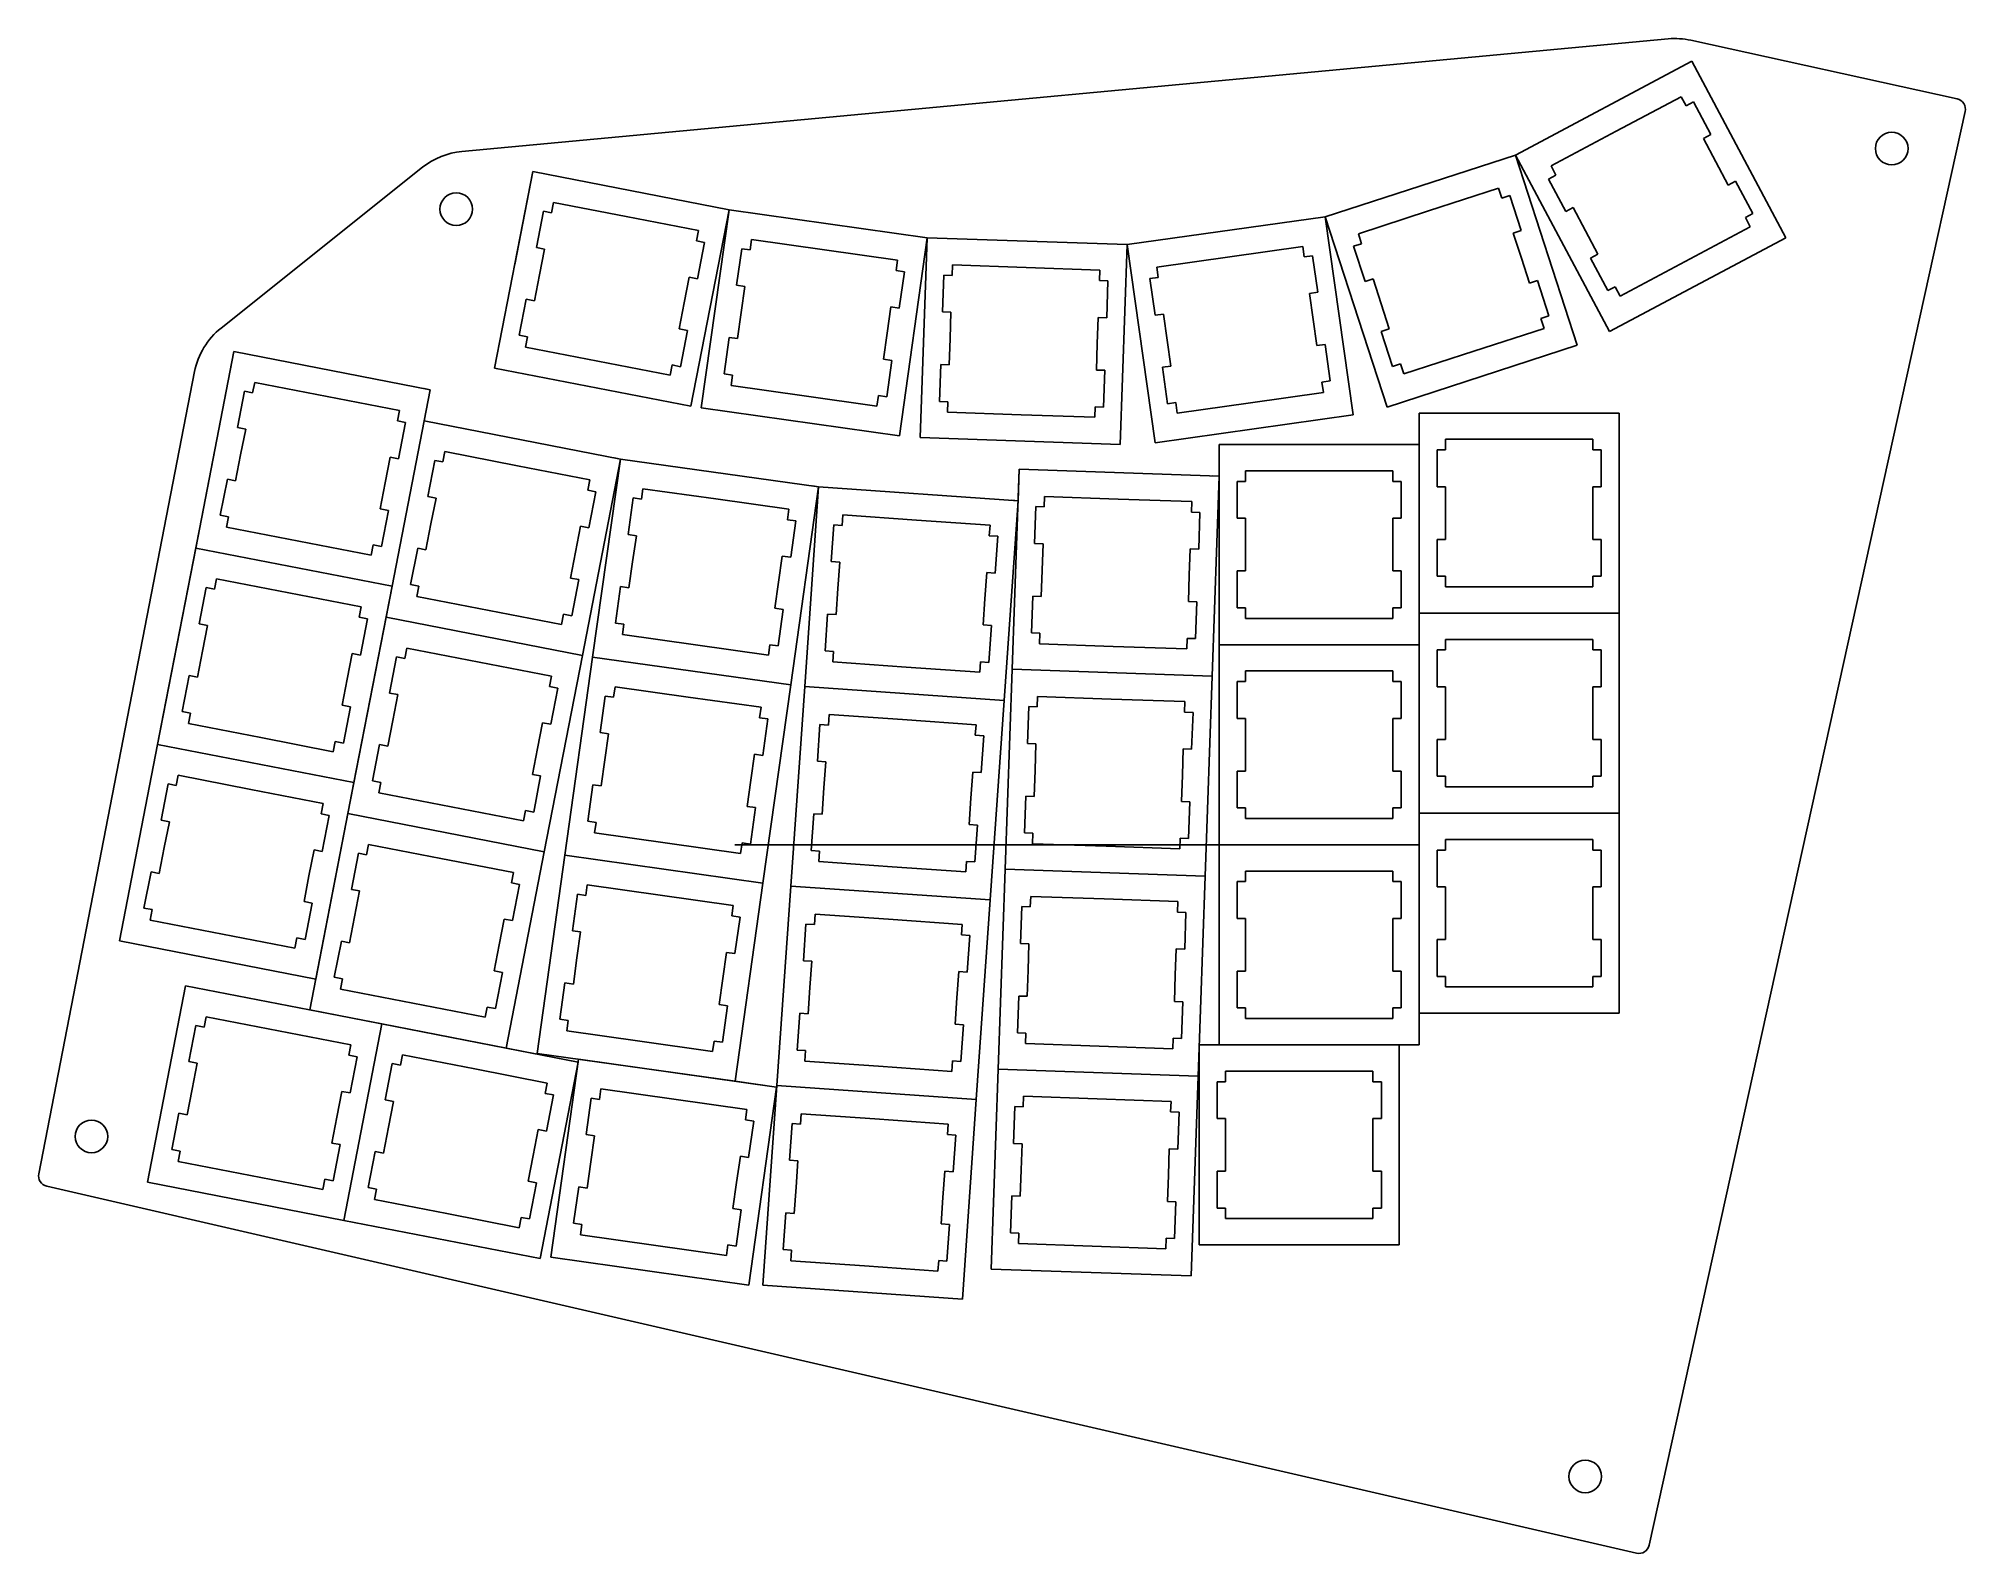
# Model space of a CAD drawing. Header units: millimetres. Extents: x -157 to 26, y -81 to 63.
import ezdxf

# ---------------------------------------------------------------- set-up
doc = ezdxf.new("R2010")
doc.units = ezdxf.units.MM
doc.layers.get('0').update_dxf_attribs({"linetype": 'CONTINUOUS'})

msp = doc.modelspace()

# ---------------------------------------------------------------- linework, layer by layer
for p, q in [((0.42, 60.92), (-16.35, 52)), ((9.34, 44.15), (0.42, 60.92)), ((-0.61, 57.54), (-6.79, 54.26)), ((-0.61, 57.54), (-0.14, 56.66)), ((-0.14, 56.66), (-0.61, 57.54)), ((0.57, 57.04), (-0.14, 56.66)), ((2.21, 53.95), (0.57, 57.04)), ((-12.97, 50.97), (-6.79, 54.26)), ((1.5, 53.57), (2.21, 53.95)), ((2.68, 51.36), (1.5, 53.57)), ((-16.35, 52), (-34.42, 46.13)), ((-10.48, 33.93), (-16.35, 52)), ((-16.35, 52), (-7.43, 35.23)), ((2.68, 51.36), (3.85, 49.15)), ((-109.69, 50.42), (-113.32, 31.77)), ((-109.69, 50.42), (-113.32, 31.77)), ((-109.69, 50.42), (-111.41, 41.59)), ((-91.04, 46.8), (-109.69, 50.42)), ((-91.04, 46.8), (-109.69, 50.42)), ((-13.21, 49.71), (-12.5, 50.09)), ((-11.57, 46.62), (-13.21, 49.71)), ((-12.5, 50.09), (-12.97, 50.97)), ((-12.97, 50.97), (-12.5, 50.09)), ((3.85, 49.15), (4.56, 49.53)), ((4.56, 49.53), (6.2, 46.44)), ((-17.96, 48.85), (-24.62, 46.69)), ((-17.96, 48.85), (-17.65, 47.9)), ((-17.65, 47.9), (-17.96, 48.85)), ((-16.89, 48.15), (-17.65, 47.9)), ((-15.81, 44.82), (-16.89, 48.15)), ((-109.36, 43.23), (-108.69, 46.66)), ((-109.36, 43.23), (-108.69, 46.66)), ((-108.69, 46.66), (-107.91, 46.51)), ((-108.69, 46.66), (-107.91, 46.51)), ((-107.72, 47.49), (-107.91, 46.51)), ((-107.72, 47.49), (-107.91, 46.51)), ((-107.91, 46.51), (-107.72, 47.49)), ((-107.91, 46.51), (-107.72, 47.49)), ((-107.72, 47.49), (-100.84, 46.15)), ((-107.72, 47.49), (-100.84, 46.15)), ((-93.97, 44.82), (-100.84, 46.15)), ((-93.97, 44.82), (-100.84, 46.15)), ((-94.67, 28.14), (-91.04, 46.8)), ((-94.67, 28.14), (-91.04, 46.8)), ((-91.04, 46.8), (-93.69, 27.98)), ((-91.04, 46.8), (-93.69, 27.98)), ((-72.23, 44.15), (-91.04, 46.8)), ((-72.23, 44.15), (-91.04, 46.8)), ((-34.42, 46.13), (-53.24, 43.49)), ((-31.78, 27.32), (-34.42, 46.13)), ((-34.42, 46.13), (-28.55, 28.06)), ((-31.27, 44.53), (-24.62, 46.69)), ((-10.86, 47), (-11.57, 46.62)), ((-9.69, 44.79), (-10.86, 47)), ((6.2, 46.44), (5.49, 46.06)), ((5.96, 45.18), (5.49, 46.06)), ((5.49, 46.06), (5.96, 45.18)), ((-93.97, 44.82), (-94.16, 43.84)), ((-93.97, 44.82), (-94.16, 43.84)), ((-94.16, 43.84), (-93.97, 44.82)), ((-94.16, 43.84), (-93.97, 44.82)), ((-88.91, 43.97), (-89.05, 42.98)), ((-88.91, 43.97), (-89.05, 42.98)), ((-89.05, 42.98), (-88.91, 43.97)), ((-89.05, 42.98), (-88.91, 43.97)), ((-88.91, 43.97), (-81.98, 43)), ((-88.91, 43.97), (-81.98, 43)), ((-74.87, 25.34), (-72.23, 44.15)), ((-74.87, 25.34), (-72.23, 44.15)), ((-72.23, 44.15), (-72.89, 25.16)), ((-53.24, 43.49), (-72.23, 44.15)), ((-30.96, 43.58), (-31.27, 44.53)), ((-31.27, 44.53), (-30.96, 43.58)), ((-16.57, 44.57), (-15.81, 44.82)), ((-15.79, 42.2), (-16.57, 44.57)), ((-9.69, 44.79), (-8.51, 42.58)), ((-7.43, 35.23), (9.34, 44.15)), ((5.96, 45.18), (-0.22, 41.9)), ((-108.57, 43.07), (-109.36, 43.23)), ((-108.57, 43.07), (-109.36, 43.23)), ((-109.05, 40.62), (-108.57, 43.07)), ((-109.05, 40.62), (-108.57, 43.07)), ((-93.38, 43.68), (-94.16, 43.84)), ((-93.38, 43.68), (-94.16, 43.84)), ((-94.05, 40.25), (-93.38, 43.68)), ((-94.05, 40.25), (-93.38, 43.68)), ((-90.33, 39.63), (-89.85, 43.09)), ((-90.33, 39.63), (-89.85, 43.09)), ((-89.85, 43.09), (-89.05, 42.98)), ((-89.85, 43.09), (-89.05, 42.98)), ((-75.05, 42.02), (-81.98, 43)), ((-75.05, 42.02), (-81.98, 43)), ((-53.9, 24.5), (-53.24, 43.49)), ((-53.24, 43.49), (-50.59, 24.67)), ((-50.41, 41.36), (-43.48, 42.33)), ((-36.55, 43.31), (-43.48, 42.33)), ((-36.55, 43.31), (-36.41, 42.32)), ((-36.41, 42.32), (-36.55, 43.31)), ((-35.62, 42.43), (-36.41, 42.32)), ((-35.13, 38.96), (-35.62, 42.43)), ((-31.72, 43.33), (-30.96, 43.58)), ((-30.64, 40), (-31.72, 43.33)), ((-15.79, 42.2), (-15.02, 39.82)), ((-8.51, 42.58), (-9.22, 42.21)), ((-9.22, 42.21), (-7.57, 39.12)), ((-109.05, 40.62), (-109.53, 38.16)), ((-109.05, 40.62), (-109.53, 38.16)), ((-95.31, 37.95), (-94.83, 40.4)), ((-95.31, 37.95), (-94.83, 40.4)), ((-94.83, 40.4), (-94.05, 40.25)), ((-94.83, 40.4), (-94.05, 40.25)), ((-75.05, 42.02), (-75.19, 41.03)), ((-75.05, 42.02), (-75.19, 41.03)), ((-75.19, 41.03), (-75.05, 42.02)), ((-75.19, 41.03), (-75.05, 42.02)), ((-74.4, 40.92), (-75.19, 41.03)), ((-74.4, 40.92), (-75.19, 41.03)), ((-74.88, 37.46), (-74.4, 40.92)), ((-74.88, 37.46), (-74.4, 40.92)), ((-70.77, 37.1), (-70.65, 40.59)), ((-70.65, 40.59), (-69.85, 40.57)), ((-69.82, 41.57), (-69.85, 40.57)), ((-69.85, 40.57), (-69.82, 41.57)), ((-69.82, 41.57), (-62.82, 41.32)), ((-55.82, 41.08), (-62.82, 41.32)), ((-55.86, 40.08), (-55.82, 41.08)), ((-55.82, 41.08), (-55.86, 40.08)), ((-51.07, 40.26), (-50.28, 40.37)), ((-50.28, 40.37), (-50.41, 41.36)), ((-50.41, 41.36), (-50.28, 40.37)), ((-6.4, 38.61), (-0.22, 41.9)), ((-89.54, 39.52), (-90.33, 39.63)), ((-89.54, 39.52), (-90.33, 39.63)), ((-89.89, 37.04), (-89.54, 39.52)), ((-89.89, 37.04), (-89.54, 39.52)), ((-55.06, 40.05), (-55.86, 40.08)), ((-55.18, 36.55), (-55.06, 40.05)), ((-50.58, 36.79), (-51.07, 40.26)), ((-35.92, 38.85), (-35.13, 38.96)), ((-35.58, 36.38), (-35.92, 38.85)), ((-29.88, 40.25), (-30.64, 40)), ((-29.11, 37.87), (-29.88, 40.25)), ((-15.02, 39.82), (-14.26, 40.07)), ((-14.26, 40.07), (-13.18, 36.74)), ((-7.57, 39.12), (-6.87, 39.49)), ((-6.4, 38.61), (-6.87, 39.49)), ((-6.87, 39.49), (-6.4, 38.61)), ((-110.31, 38.32), (-110.98, 34.88)), ((-110.31, 38.32), (-110.98, 34.88)), ((-109.53, 38.16), (-110.31, 38.32)), ((-109.53, 38.16), (-110.31, 38.32)), ((-95.31, 37.95), (-95.79, 35.49)), ((-95.31, 37.95), (-95.79, 35.49)), ((-89.89, 37.04), (-90.24, 34.56)), ((-89.89, 37.04), (-90.24, 34.56)), ((-76.02, 35.09), (-75.68, 37.57)), ((-76.02, 35.09), (-75.68, 37.57)), ((-75.68, 37.57), (-74.88, 37.46)), ((-75.68, 37.57), (-74.88, 37.46)), ((-69.97, 37.07), (-70.77, 37.1)), ((-70.06, 34.57), (-69.97, 37.07)), ((-49.79, 36.9), (-50.58, 36.79)), ((-49.44, 34.43), (-49.79, 36.9)), ((-29.11, 37.87), (-28.34, 35.49)), ((-13.18, 36.74), (-13.94, 36.49)), ((-110.98, 34.88), (-110.2, 34.73)), ((-110.98, 34.88), (-110.2, 34.73)), ((-95.79, 35.49), (-95, 35.34)), ((-95.79, 35.49), (-95, 35.34)), ((-95, 35.34), (-95.67, 31.9)), ((-95, 35.34), (-95.67, 31.9)), ((-76.02, 35.09), (-76.37, 32.62)), ((-76.02, 35.09), (-76.37, 32.62)), ((-56.07, 34.08), (-55.98, 36.58)), ((-55.98, 36.58), (-55.18, 36.55)), ((-35.58, 36.38), (-35.23, 33.9)), ((-28.34, 35.49), (-29.1, 35.25)), ((-29.1, 35.25), (-28.02, 31.92)), ((-13.63, 35.54), (-20.29, 33.38)), ((-13.63, 35.54), (-13.94, 36.49)), ((-13.94, 36.49), (-13.63, 35.54)), ((-138.09, 33.33), (-141.72, 14.68)), ((-138.09, 33.33), (-141.14, 17.62)), ((-119.44, 29.7), (-138.09, 33.33)), ((-110.2, 34.73), (-110.39, 33.75)), ((-110.2, 34.73), (-110.39, 33.75)), ((-110.39, 33.75), (-110.2, 34.73)), ((-110.39, 33.75), (-110.2, 34.73)), ((-110.39, 33.75), (-103.52, 32.41)), ((-110.39, 33.75), (-103.52, 32.41)), ((-91.03, 34.68), (-91.52, 31.21)), ((-91.03, 34.68), (-91.52, 31.21)), ((-90.24, 34.56), (-91.03, 34.68)), ((-90.24, 34.56), (-91.03, 34.68)), ((-70.06, 34.57), (-70.15, 32.07)), ((-56.07, 34.08), (-56.16, 31.58)), ((-49.44, 34.43), (-49.09, 31.95)), ((-35.23, 33.9), (-34.44, 34.01)), ((-34.44, 34.01), (-33.95, 30.55)), ((-28.55, 28.06), (-10.48, 33.93)), ((-26.95, 31.21), (-20.29, 33.38)), ((-113.32, 31.77), (-94.67, 28.14)), ((-113.32, 31.77), (-94.67, 28.14)), ((-96.64, 31.08), (-103.52, 32.41)), ((-96.64, 31.08), (-103.52, 32.41)), ((-96.64, 31.08), (-96.45, 32.06)), ((-96.45, 32.06), (-96.64, 31.08)), ((-96.64, 31.08), (-96.45, 32.06)), ((-96.45, 32.06), (-96.64, 31.08)), ((-95.67, 31.9), (-96.45, 32.06)), ((-95.67, 31.9), (-96.45, 32.06)), ((-91.52, 31.21), (-90.72, 31.1)), ((-91.52, 31.21), (-90.72, 31.1)), ((-76.37, 32.62), (-75.58, 32.5)), ((-76.37, 32.62), (-75.58, 32.5)), ((-75.58, 32.5), (-76.07, 29.04)), ((-75.58, 32.5), (-76.07, 29.04)), ((-70.95, 32.1), (-71.07, 28.6)), ((-70.15, 32.07), (-70.95, 32.1)), ((-56.16, 31.58), (-55.36, 31.56)), ((-55.36, 31.56), (-55.48, 28.06)), ((-49.09, 31.95), (-49.88, 31.84)), ((-49.88, 31.84), (-49.4, 28.38)), ((-28.02, 31.92), (-27.26, 32.16)), ((-26.95, 31.21), (-27.26, 32.16)), ((-27.26, 32.16), (-26.95, 31.21)), ((-137.76, 26.13), (-137.09, 29.57)), ((-137.09, 29.57), (-136.31, 29.42)), ((-136.31, 29.42), (-136.11, 30.4)), ((-136.11, 30.4), (-136.31, 29.42)), ((-136.11, 30.4), (-129.24, 29.06)), ((-119.44, 29.7), (-123.07, 11.05)), ((-119.44, 29.7), (-120.03, 29.82)), ((-120.01, 26.76), (-119.44, 29.7)), ((-90.72, 31.1), (-90.86, 30.11)), ((-90.72, 31.1), (-90.86, 30.11)), ((-90.86, 30.11), (-90.72, 31.1)), ((-90.86, 30.11), (-90.72, 31.1)), ((-90.86, 30.11), (-83.93, 29.13)), ((-90.86, 30.11), (-83.93, 29.13)), ((-34.6, 29.45), (-41.53, 28.47)), ((-33.95, 30.55), (-34.74, 30.44)), ((-34.6, 29.45), (-34.74, 30.44)), ((-34.74, 30.44), (-34.6, 29.45)), ((-122.37, 27.73), (-129.24, 29.06)), ((-122.37, 27.73), (-122.56, 26.75)), ((-122.56, 26.75), (-122.37, 27.73)), ((-93.69, 27.98), (-74.87, 25.34)), ((-93.69, 27.98), (-74.87, 25.34)), ((-77, 28.16), (-83.93, 29.13)), ((-77, 28.16), (-83.93, 29.13)), ((-77, 28.16), (-76.86, 29.15)), ((-76.86, 29.15), (-77, 28.16)), ((-77, 28.16), (-76.86, 29.15)), ((-76.86, 29.15), (-77, 28.16)), ((-76.07, 29.04), (-76.86, 29.15)), ((-76.07, 29.04), (-76.86, 29.15)), ((-71.07, 28.6), (-70.27, 28.57)), ((-70.27, 28.57), (-70.3, 27.57)), ((-70.3, 27.57), (-70.27, 28.57)), ((-70.3, 27.57), (-63.31, 27.33)), ((-56.28, 28.09), (-56.31, 27.09)), ((-56.31, 27.09), (-56.28, 28.09)), ((-55.48, 28.06), (-56.28, 28.09)), ((-49.4, 28.38), (-48.61, 28.49)), ((-48.47, 27.5), (-48.61, 28.49)), ((-48.61, 28.49), (-48.47, 27.5)), ((-48.47, 27.5), (-41.53, 28.47)), ((-25.5, 8.5), (-25.5, 27.5)), ((-25.5, 27.5), (-6.5, 27.5)), ((-25.5, 24.5), (-25.5, 27.5)), ((-6.5, 27.5), (-6.5, 8.5)), ((-136.97, 25.98), (-137.76, 26.13)), ((-137.45, 23.53), (-136.97, 25.98)), ((-120.01, 26.76), (-123.64, 8.11)), ((-121.78, 26.59), (-122.56, 26.75)), ((-122.44, 23.16), (-121.78, 26.59)), ((-101.36, 23.13), (-120.01, 26.76)), ((-56.31, 27.09), (-63.31, 27.33)), ((-50.59, 24.67), (-31.78, 27.32)), ((-118.23, 22.85), (-118.04, 23.83)), ((-118.04, 23.83), (-118.23, 22.85)), ((-118.04, 23.83), (-111.16, 22.49)), ((-72.89, 25.16), (-53.9, 24.5)), ((-25.5, 24.5), (-44.5, 24.5)), ((-44.5, 24.5), (-44.5, 5.5)), ((-25.5, 24.5), (-44.5, 24.5)), ((-44.5, 24.5), (-44.5, 5.5)), ((-25.5, 24.5), (-44.5, 24.5)), ((-44.5, 24.5), (-44.5, 5.5)), ((-44.5, 24.5), (-44.5, 21.5)), ((-25.5, 24.5), (-44.5, 24.5)), ((-44.5, 24.5), (-44.5, 5.5)), ((-25.5, 24.5), (-26.1, 24.5)), ((-25.5, 24.5), (-26.1, 24.5)), ((-25.5, 24.5), (-26.1, 24.5)), ((-25.5, 24.5), (-26.1, 24.5)), ((-25.5, 24.5), (-25.5, 5.5)), ((-25.5, 24.5), (-25.5, 5.5)), ((-25.5, 24.5), (-25.5, 5.5)), ((-25.5, 24.5), (-25.5, 5.5)), ((-23.8, 24), (-23, 24)), ((-23.8, 20.5), (-23.8, 24)), ((-23, 25), (-23, 24)), ((-23, 24), (-23, 25)), ((-23, 25), (-16, 25)), ((-9, 25), (-16, 25)), ((-9, 25), (-9, 24)), ((-9, 24), (-9, 25)), ((-8.2, 24), (-9, 24)), ((-8.2, 20.5), (-8.2, 24)), ((-137.45, 23.53), (-137.93, 21.07)), ((-123.71, 20.86), (-123.23, 23.31)), ((-123.23, 23.31), (-122.44, 23.16)), ((-119.68, 19.56), (-119.01, 23)), ((-119.01, 23), (-118.23, 22.85)), ((-104.29, 21.16), (-111.16, 22.49)), ((-101.36, 23.13), (-104.99, 4.48)), ((-101.36, 23.13), (-104.01, 4.32)), ((-101.36, 23.13), (-101.95, 23.25)), ((-82.55, 20.49), (-101.36, 23.13)), ((-63.49, 22.16), (-64.15, 3.17)), ((-63.49, 22.16), (-63.59, 19.16)), ((-44.5, 21.5), (-63.49, 22.16)), ((-42, 21), (-42, 22)), ((-42, 22), (-35, 22)), ((-42, 22), (-42, 21)), ((-42, 22), (-35, 22)), ((-42, 21), (-42, 22)), ((-42, 22), (-42, 21)), ((-42, 22), (-35, 22)), ((-42, 21), (-42, 22)), ((-42, 22), (-42, 21)), ((-42, 22), (-35, 22)), ((-42, 21), (-42, 22)), ((-42, 22), (-42, 21)), ((-28, 22), (-35, 22)), ((-28, 22), (-35, 22)), ((-28, 22), (-35, 22)), ((-28, 22), (-35, 22)), ((-28, 21), (-28, 22)), ((-28, 22), (-28, 21)), ((-28, 21), (-28, 22)), ((-28, 22), (-28, 21)), ((-28, 22), (-28, 21)), ((-28, 21), (-28, 22)), ((-28, 22), (-28, 21)), ((-28, 21), (-28, 22)), ((-138.71, 21.23), (-139.38, 17.79)), ((-137.93, 21.07), (-138.71, 21.23)), ((-123.71, 20.86), (-124.18, 18.4)), ((-104.29, 21.16), (-104.48, 20.18)), ((-104.48, 20.18), (-104.29, 21.16)), ((-103.7, 20.02), (-104.48, 20.18)), ((-99.37, 19.32), (-99.23, 20.31)), ((-99.23, 20.31), (-99.37, 19.32)), ((-99.23, 20.31), (-92.3, 19.34)), ((-82.55, 20.49), (-85.19, 1.68)), ((-82.55, 20.49), (-83.87, 1.54)), ((-82.55, 20.49), (-83.14, 20.57)), ((-63.59, 19.16), (-82.55, 20.49)), ((-44.5, 21.5), (-45.16, 2.51)), ((-44.5, 21.5), (-45.1, 21.52)), ((-42.8, 21), (-42, 21)), ((-42.8, 17.5), (-42.8, 21)), ((-42.8, 21), (-42, 21)), ((-42.8, 17.5), (-42.8, 21)), ((-42.8, 17.5), (-42.8, 21)), ((-42.8, 21), (-42, 21)), ((-42.8, 17.5), (-42.8, 21)), ((-42.8, 21), (-42, 21)), ((-27.2, 21), (-28, 21)), ((-27.2, 21), (-28, 21)), ((-27.2, 21), (-28, 21)), ((-27.2, 21), (-28, 21)), ((-27.2, 17.5), (-27.2, 21)), ((-27.2, 17.5), (-27.2, 21)), ((-27.2, 17.5), (-27.2, 21)), ((-27.2, 17.5), (-27.2, 21)), ((-23, 20.5), (-23.8, 20.5)), ((-23, 18), (-23, 20.5)), ((-9, 20.5), (-8.2, 20.5)), ((-9, 18), (-9, 20.5)), ((-124.18, 18.4), (-123.4, 18.25)), ((-118.89, 19.41), (-119.68, 19.56)), ((-119.37, 16.96), (-118.89, 19.41)), ((-104.37, 16.59), (-103.7, 20.02)), ((-100.65, 15.97), (-100.17, 19.43)), ((-100.17, 19.43), (-99.37, 19.32)), ((-85.37, 18.36), (-92.3, 19.34)), ((-85.37, 18.36), (-85.51, 17.37)), ((-85.51, 17.37), (-85.37, 18.36)), ((-63.59, 19.16), (-64.92, 0.21)), ((-63.59, 19.16), (-64.19, 19.21)), ((-62.03, 15.11), (-61.91, 18.61)), ((-61.91, 18.61), (-61.11, 18.58)), ((-61.11, 18.58), (-61.08, 19.58)), ((-61.08, 19.58), (-61.11, 18.58)), ((-61.08, 19.58), (-54.08, 19.33)), ((-47.09, 19.09), (-54.08, 19.33)), ((-47.09, 19.09), (-47.12, 18.09)), ((-47.12, 18.09), (-47.09, 19.09)), ((-141.14, 17.62), (-144.77, -1.03)), ((-139.38, 17.79), (-138.59, 17.64)), ((-138.79, 16.66), (-138.59, 17.64)), ((-138.59, 17.64), (-138.79, 16.66)), ((-138.79, 16.66), (-131.91, 15.32)), ((-123.4, 18.25), (-124.07, 14.81)), ((-119.37, 16.96), (-119.85, 14.5)), ((-105.63, 14.29), (-105.15, 16.74)), ((-105.15, 16.74), (-104.37, 16.59)), ((-84.72, 17.26), (-85.51, 17.37)), ((-85.2, 13.8), (-84.72, 17.26)), ((-81.34, 13.39), (-81.1, 16.88)), ((-81.1, 16.88), (-80.3, 16.82)), ((-80.3, 16.82), (-80.23, 17.82)), ((-80.23, 17.82), (-80.3, 16.82)), ((-80.23, 17.82), (-73.24, 17.33)), ((-66.26, 16.85), (-73.24, 17.33)), ((-66.26, 16.85), (-66.33, 15.85)), ((-66.33, 15.85), (-66.26, 16.85)), ((-46.32, 18.06), (-47.12, 18.09)), ((-46.44, 14.56), (-46.32, 18.06)), ((-42, 17.5), (-42.8, 17.5)), ((-42, 17.5), (-42.8, 17.5)), ((-42, 17.5), (-42.8, 17.5)), ((-42, 17.5), (-42.8, 17.5)), ((-42, 15), (-42, 17.5)), ((-42, 15), (-42, 17.5)), ((-42, 15), (-42, 17.5)), ((-42, 15), (-42, 17.5)), ((-28, 17.5), (-27.2, 17.5)), ((-28, 15), (-28, 17.5)), ((-28, 17.5), (-27.2, 17.5)), ((-28, 15), (-28, 17.5)), ((-28, 15), (-28, 17.5)), ((-28, 17.5), (-27.2, 17.5)), ((-28, 15), (-28, 17.5)), ((-28, 17.5), (-27.2, 17.5)), ((-23, 18), (-23, 15.5)), ((-9, 18), (-9, 15.5)), ((-141.72, 14.68), (-145.34, -3.97)), ((-123.07, 11.05), (-141.72, 14.68)), ((-123.07, 11.05), (-141.72, 14.68)), ((-125.04, 13.99), (-131.91, 15.32)), ((-124.85, 14.97), (-125.04, 13.99)), ((-125.04, 13.99), (-124.85, 14.97)), ((-124.07, 14.81), (-124.85, 14.97)), ((-120.63, 14.66), (-121.3, 11.22)), ((-119.85, 14.5), (-120.63, 14.66)), ((-99.86, 15.85), (-100.65, 15.97)), ((-100.21, 13.38), (-99.86, 15.85)), ((-65.53, 15.79), (-66.33, 15.85)), ((-65.78, 12.3), (-65.53, 15.79)), ((-61.23, 15.08), (-62.03, 15.11)), ((-61.32, 12.58), (-61.23, 15.08)), ((-42, 15), (-42, 12.5)), ((-42, 15), (-42, 12.5)), ((-42, 15), (-42, 12.5)), ((-42, 15), (-42, 12.5)), ((-28, 15), (-28, 12.5)), ((-28, 15), (-28, 12.5)), ((-28, 15), (-28, 12.5)), ((-28, 15), (-28, 12.5)), ((-25.5, 15), (-25.5, -4)), ((-23, 15.5), (-23.8, 15.5)), ((-23.8, 15.5), (-23.8, 12)), ((-9, 15.5), (-8.2, 15.5)), ((-8.2, 15.5), (-8.2, 12)), ((-105.63, 14.29), (-106.11, 11.83)), ((-100.21, 13.38), (-100.56, 10.9)), ((-86.34, 11.43), (-86, 13.91)), ((-86, 13.91), (-85.2, 13.8)), ((-80.54, 13.33), (-81.34, 13.39)), ((-80.72, 10.84), (-80.54, 13.33)), ((-47.33, 12.09), (-47.24, 14.59)), ((-47.24, 14.59), (-46.44, 14.56)), ((-139.93, 10.77), (-139.74, 11.75)), ((-139.74, 11.75), (-139.93, 10.77)), ((-139.74, 11.75), (-132.87, 10.41)), ((-123.07, 11.05), (-126.69, -7.6)), ((-121.3, 11.22), (-120.52, 11.07)), ((-120.71, 10.09), (-120.52, 11.07)), ((-120.52, 11.07), (-120.71, 10.09)), ((-106.11, 11.83), (-105.32, 11.68)), ((-105.32, 11.68), (-105.99, 8.24)), ((-101.35, 11.01), (-101.84, 7.55)), ((-100.56, 10.9), (-101.35, 11.01)), ((-86.34, 11.43), (-86.69, 8.96)), ((-66.75, 9.86), (-66.58, 12.36)), ((-66.58, 12.36), (-65.78, 12.3)), ((-61.32, 12.58), (-61.41, 10.08)), ((-47.33, 12.09), (-47.42, 9.59)), ((-42.8, 12.5), (-42.8, 9)), ((-42, 12.5), (-42.8, 12.5)), ((-42.8, 12.5), (-42.8, 9)), ((-42, 12.5), (-42.8, 12.5)), ((-42.8, 12.5), (-42.8, 9)), ((-42, 12.5), (-42.8, 12.5)), ((-42.8, 12.5), (-42.8, 9)), ((-42, 12.5), (-42.8, 12.5)), ((-28, 12.5), (-27.2, 12.5)), ((-28, 12.5), (-27.2, 12.5)), ((-28, 12.5), (-27.2, 12.5)), ((-28, 12.5), (-27.2, 12.5)), ((-27.2, 12.5), (-27.2, 9)), ((-27.2, 12.5), (-27.2, 9)), ((-27.2, 12.5), (-27.2, 9)), ((-27.2, 12.5), (-27.2, 9)), ((-23.8, 12), (-23, 12)), ((-23, 11), (-23, 12)), ((-23, 12), (-23, 11)), ((-23, 11), (-16, 11)), ((-9, 11), (-16, 11)), ((-8.2, 12), (-9, 12)), ((-9, 11), (-9, 12)), ((-9, 12), (-9, 11)), ((-141.38, 7.48), (-140.72, 10.92)), ((-140.72, 10.92), (-139.93, 10.77)), ((-126, 9.08), (-132.87, 10.41)), ((-120.71, 10.09), (-113.84, 8.75)), ((-80.72, 10.84), (-80.89, 8.35)), ((-66.75, 9.86), (-66.92, 7.37)), ((-62.21, 10.11), (-62.33, 6.61)), ((-61.41, 10.08), (-62.21, 10.11)), ((-47.42, 9.59), (-46.62, 9.57)), ((-46.62, 9.57), (-46.74, 6.07)), ((-140.6, 7.33), (-141.38, 7.48)), ((-141.08, 4.88), (-140.6, 7.33)), ((-123.64, 8.11), (-127.26, -10.54)), ((-126.19, 8.1), (-126, 9.08)), ((-126, 9.08), (-126.19, 8.1)), ((-125.4, 7.94), (-126.19, 8.1)), ((-126.07, 4.51), (-125.4, 7.94)), ((-104.99, 4.48), (-123.64, 8.11)), ((-104.99, 4.48), (-123.64, 8.11)), ((-106.96, 7.41), (-113.84, 8.75)), ((-106.77, 8.4), (-106.96, 7.41)), ((-106.96, 7.41), (-106.77, 8.4)), ((-105.99, 8.24), (-106.77, 8.4)), ((-101.84, 7.55), (-101.04, 7.44)), ((-101.18, 6.45), (-101.04, 7.44)), ((-101.04, 7.44), (-101.18, 6.45)), ((-86.69, 8.96), (-85.9, 8.84)), ((-85.9, 8.84), (-86.39, 5.38)), ((-81.69, 8.4), (-81.93, 4.91)), ((-80.89, 8.35), (-81.69, 8.4)), ((-66.92, 7.37), (-66.13, 7.31)), ((-42.8, 9), (-42, 9)), ((-42.8, 9), (-42, 9)), ((-42.8, 9), (-42, 9)), ((-42.8, 9), (-42, 9)), ((-42, 9), (-42, 8)), ((-42, 8), (-42, 9)), ((-42, 9), (-42, 8)), ((-42, 8), (-42, 9)), ((-42, 8), (-42, 9)), ((-42, 9), (-42, 8)), ((-42, 8), (-42, 9)), ((-42, 9), (-42, 8)), ((-42, 8), (-35, 8)), ((-42, 8), (-35, 8)), ((-42, 8), (-35, 8)), ((-42, 8), (-35, 8)), ((-28, 8), (-35, 8)), ((-28, 8), (-35, 8)), ((-28, 8), (-35, 8)), ((-28, 8), (-35, 8)), ((-28, 9), (-28, 8)), ((-27.2, 9), (-28, 9)), ((-28, 8), (-28, 9)), ((-28, 9), (-28, 8)), ((-28, 8), (-28, 9)), ((-27.2, 9), (-28, 9)), ((-28, 9), (-28, 8)), ((-28, 8), (-28, 9)), ((-27.2, 9), (-28, 9)), ((-28, 9), (-28, 8)), ((-28, 8), (-28, 9)), ((-27.2, 9), (-28, 9)), ((-6.5, 8.5), (-25.5, 8.5)), ((-25.5, 8.5), (-6.5, 8.5)), ((-25.5, -10.5), (-25.5, 8.5)), ((-6.5, 8.5), (-6.5, -10.5)), ((-101.18, 6.45), (-94.25, 5.47)), ((-66.13, 7.31), (-66.37, 3.82)), ((-62.33, 6.61), (-61.53, 6.59)), ((-61.57, 5.59), (-61.53, 6.59)), ((-61.53, 6.59), (-61.57, 5.59)), ((-61.57, 5.59), (-54.57, 5.34)), ((-47.54, 6.1), (-47.57, 5.1)), ((-47.57, 5.1), (-47.54, 6.1)), ((-46.74, 6.07), (-47.54, 6.1)), ((-25.5, 5.5), (-44.5, 5.5)), ((-25.5, 5.5), (-44.5, 5.5)), ((-44.5, 5.5), (-44.5, -13.5)), ((-25.5, 5.5), (-44.5, 5.5)), ((-25.5, 5.5), (-44.5, 5.5)), ((-44.5, 5.5), (-44.5, -13.5)), ((-44.5, 5.5), (-44.5, -13.5)), ((-25.5, 5.5), (-44.5, 5.5)), ((-25.5, 5.5), (-44.5, 5.5)), ((-44.5, 5.5), (-44.5, -13.5)), ((-25.5, 5.5), (-44.5, 5.5)), ((-25.5, 5.5), (-44.5, 5.5)), ((-25.5, 5.5), (-25.5, -13.5)), ((-25.5, 5.5), (-25.5, -13.5)), ((-25.5, 5.5), (-25.5, -13.5)), ((-25.5, 5.5), (-25.5, -13.5)), ((-23, 6), (-23, 5)), ((-23, 6), (-16, 6)), ((-23, 5), (-23, 6)), ((-9, 6), (-16, 6)), ((-9, 5), (-9, 6)), ((-9, 6), (-9, 5)), ((-141.08, 4.88), (-141.55, 2.42)), ((-127.33, 2.21), (-126.86, 4.66)), ((-126.86, 4.66), (-126.07, 4.51)), ((-123.31, 0.91), (-122.64, 4.35)), ((-122.64, 4.35), (-121.85, 4.2)), ((-121.85, 4.2), (-121.66, 5.18)), ((-121.66, 5.18), (-121.85, 4.2)), ((-121.66, 5.18), (-114.79, 3.84)), ((-107.92, 2.51), (-114.79, 3.84)), ((-104.99, 4.48), (-108.61, -14.17)), ((-104.01, 4.32), (-106.65, -14.5)), ((-85.19, 1.68), (-104.01, 4.32)), ((-85.19, 1.68), (-104.01, 4.32)), ((-87.32, 4.5), (-94.25, 5.47)), ((-87.18, 5.49), (-87.32, 4.5)), ((-87.32, 4.5), (-87.18, 5.49)), ((-86.39, 5.38), (-87.18, 5.49)), ((-81.93, 4.91), (-81.13, 4.85)), ((-81.2, 3.86), (-81.13, 4.85)), ((-81.13, 4.85), (-81.2, 3.86)), ((-81.2, 3.86), (-74.22, 3.37)), ((-67.17, 3.88), (-67.24, 2.88)), ((-67.24, 2.88), (-67.17, 3.88)), ((-66.37, 3.82), (-67.17, 3.88)), ((-47.57, 5.1), (-54.57, 5.34)), ((-23.8, 1.5), (-23.8, 5)), ((-23.8, 5), (-23, 5)), ((-8.2, 5), (-9, 5)), ((-8.2, 1.5), (-8.2, 5)), ((-142.34, 2.58), (-143.01, -0.86)), ((-141.55, 2.42), (-142.34, 2.58)), ((-127.33, 2.21), (-127.81, -0.25)), ((-108.11, 1.52), (-107.92, 2.51)), ((-107.92, 2.51), (-108.11, 1.52)), ((-67.24, 2.88), (-74.22, 3.37)), ((-64.15, 3.17), (-64.81, -15.81)), ((-45.16, 2.51), (-64.15, 3.17)), ((-45.16, 2.51), (-64.15, 3.17)), ((-45.16, 2.51), (-45.83, -16.48)), ((-42.8, 2), (-42, 2)), ((-42.8, -1.5), (-42.8, 2)), ((-42.8, 2), (-42, 2)), ((-42.8, -1.5), (-42.8, 2)), ((-42.8, -1.5), (-42.8, 2)), ((-42.8, 2), (-42, 2)), ((-42.8, -1.5), (-42.8, 2)), ((-42.8, 2), (-42, 2)), ((-42, 3), (-42, 2)), ((-42, 2), (-42, 3)), ((-42, 3), (-35, 3)), ((-42, 3), (-35, 3)), ((-42, 2), (-42, 3)), ((-42, 3), (-42, 2)), ((-42, 2), (-42, 3)), ((-42, 3), (-35, 3)), ((-42, 3), (-42, 2)), ((-42, 2), (-42, 3)), ((-42, 3), (-35, 3)), ((-42, 3), (-42, 2)), ((-28, 3), (-35, 3)), ((-28, 3), (-35, 3)), ((-28, 3), (-35, 3)), ((-28, 3), (-35, 3)), ((-28, 3), (-28, 2)), ((-28, 2), (-28, 3)), ((-28, 2), (-28, 3)), ((-28, 3), (-28, 2)), ((-28, 2), (-28, 3)), ((-28, 3), (-28, 2)), ((-28, 2), (-28, 3)), ((-28, 3), (-28, 2)), ((-27.2, 2), (-28, 2)), ((-27.2, 2), (-28, 2)), ((-27.2, 2), (-28, 2)), ((-27.2, 2), (-28, 2)), ((-27.2, -1.5), (-27.2, 2)), ((-27.2, -1.5), (-27.2, 2)), ((-27.2, -1.5), (-27.2, 2)), ((-27.2, -1.5), (-27.2, 2)), ((-122.52, 0.76), (-123.31, 0.91)), ((-123, -1.69), (-122.52, 0.76)), ((-107.32, 1.37), (-108.11, 1.52)), ((-107.99, -2.06), (-107.32, 1.37)), ((-103.3, -2.85), (-102.81, 0.62)), ((-102.81, 0.62), (-102.02, 0.51)), ((-102.02, 0.51), (-101.88, 1.5)), ((-101.88, 1.5), (-102.02, 0.51)), ((-101.88, 1.5), (-94.95, 0.52)), ((-88.01, -0.45), (-94.95, 0.52)), ((-85.19, 1.68), (-87.84, -17.14)), ((-83.87, 1.54), (-85.2, -17.42)), ((-64.92, 0.21), (-83.87, 1.54)), ((-64.92, 0.21), (-83.87, 1.54)), ((-64.92, 0.21), (-66.24, -18.74)), ((-61.78, -0.41), (-61.74, 0.59)), ((-61.74, 0.59), (-61.78, -0.41)), ((-61.74, 0.59), (-54.74, 0.34)), ((-47.75, 0.1), (-54.74, 0.34)), ((-47.78, -0.9), (-47.75, 0.1)), ((-47.75, 0.1), (-47.78, -0.9)), ((-23, 1.5), (-23.8, 1.5)), ((-23, -1), (-23, 1.5)), ((-9, -1), (-9, 1.5)), ((-9, 1.5), (-8.2, 1.5)), ((-144.77, -1.03), (-148.4, -19.68)), ((-143.01, -0.86), (-142.22, -1.01)), ((-142.41, -1.99), (-142.22, -1.01)), ((-142.22, -1.01), (-142.41, -1.99)), ((-127.81, -0.25), (-127.02, -0.4)), ((-127.02, -0.4), (-127.69, -3.84)), ((-123, -1.69), (-123.47, -4.15)), ((-88.15, -1.44), (-88.01, -0.45)), ((-88.01, -0.45), (-88.15, -1.44)), ((-87.36, -1.55), (-88.15, -1.44)), ((-87.85, -5.02), (-87.36, -1.55)), ((-81.62, -2.13), (-81.55, -1.13)), ((-81.55, -1.13), (-81.62, -2.13)), ((-81.55, -1.13), (-74.57, -1.62)), ((-67.59, -2.11), (-74.57, -1.62)), ((-62.7, -3.88), (-62.57, -0.38)), ((-62.57, -0.38), (-61.78, -0.41)), ((-46.98, -0.93), (-47.78, -0.9)), ((-47.11, -4.42), (-46.98, -0.93)), ((-42, -1.5), (-42.8, -1.5)), ((-42, -1.5), (-42.8, -1.5)), ((-42, -1.5), (-42.8, -1.5)), ((-42, -1.5), (-42.8, -1.5)), ((-42, -4), (-42, -1.5)), ((-42, -4), (-42, -1.5)), ((-42, -4), (-42, -1.5)), ((-42, -4), (-42, -1.5)), ((-28, -1.5), (-27.2, -1.5)), ((-28, -4), (-28, -1.5)), ((-28, -1.5), (-27.2, -1.5)), ((-28, -4), (-28, -1.5)), ((-28, -4), (-28, -1.5)), ((-28, -1.5), (-27.2, -1.5)), ((-28, -4), (-28, -1.5)), ((-28, -1.5), (-27.2, -1.5)), ((-23, -1), (-23, -3.5)), ((-9, -1), (-9, -3.5)), ((-142.41, -1.99), (-135.54, -3.33)), ((-128.67, -4.67), (-135.54, -3.33)), ((-109.25, -4.36), (-108.78, -1.91)), ((-108.78, -1.91), (-107.99, -2.06)), ((-102.5, -2.96), (-103.3, -2.85)), ((-102.85, -5.44), (-102.5, -2.96)), ((-82.66, -5.56), (-82.42, -2.07)), ((-82.42, -2.07), (-81.62, -2.13)), ((-67.66, -3.11), (-67.59, -2.11)), ((-67.59, -2.11), (-67.66, -3.11)), ((-66.86, -3.16), (-67.66, -3.11)), ((-67.1, -6.65), (-66.86, -3.16)), ((-23, -3.5), (-23.8, -3.5)), ((-23.8, -3.5), (-23.8, -7)), ((-9, -3.5), (-8.2, -3.5)), ((-8.2, -3.5), (-8.2, -7)), ((-145.34, -3.97), (-148.97, -22.62)), ((-126.69, -7.6), (-145.34, -3.97)), ((-126.69, -7.6), (-145.34, -3.97)), ((-128.48, -3.68), (-128.67, -4.67)), ((-128.67, -4.67), (-128.48, -3.68)), ((-127.69, -3.84), (-128.48, -3.68)), ((-124.26, -3.99), (-124.93, -7.43)), ((-123.47, -4.15), (-124.26, -3.99)), ((-109.25, -4.36), (-109.73, -6.82)), ((-102.85, -5.44), (-103.2, -7.91)), ((-88.99, -7.38), (-88.64, -4.91)), ((-88.64, -4.91), (-87.85, -5.02)), ((-61.9, -3.91), (-62.7, -3.88)), ((-61.98, -6.41), (-61.9, -3.91)), ((-47.99, -6.9), (-47.91, -4.4)), ((-47.91, -4.4), (-47.11, -4.42)), ((-42, -4), (-42, -6.5)), ((-42, -4), (-42, -6.5)), ((-42, -4), (-42, -6.5)), ((-42, -4), (-42, -6.5)), ((-28, -4), (-28, -6.5)), ((-28, -4), (-28, -6.5)), ((-28, -4), (-28, -6.5)), ((-28, -4), (-28, -6.5)), ((-25.5, -4), (-25.5, -23)), ((-143.37, -6.9), (-143.56, -7.88)), ((-143.56, -7.88), (-143.37, -6.9)), ((-143.37, -6.9), (-136.49, -8.24)), ((-109.73, -6.82), (-108.95, -6.97)), ((-108.95, -6.97), (-109.61, -10.41)), ((-81.87, -5.62), (-82.66, -5.56)), ((-82.04, -8.11), (-81.87, -5.62)), ((-68.08, -9.09), (-67.9, -6.6)), ((-67.9, -6.6), (-67.1, -6.65)), ((-61.98, -6.41), (-62.07, -8.91)), ((-47.99, -6.9), (-48.08, -9.39)), ((-42, -6.5), (-42.8, -6.5)), ((-42.8, -6.5), (-42.8, -10)), ((-42, -6.5), (-42.8, -6.5)), ((-42.8, -6.5), (-42.8, -10)), ((-42.8, -6.5), (-42.8, -10)), ((-42, -6.5), (-42.8, -6.5)), ((-42.8, -6.5), (-42.8, -10)), ((-42, -6.5), (-42.8, -6.5)), ((-28, -6.5), (-27.2, -6.5)), ((-28, -6.5), (-27.2, -6.5)), ((-28, -6.5), (-27.2, -6.5)), ((-28, -6.5), (-27.2, -6.5)), ((-27.2, -6.5), (-27.2, -10)), ((-27.2, -6.5), (-27.2, -10)), ((-27.2, -6.5), (-27.2, -10)), ((-27.2, -6.5), (-27.2, -10)), ((-23.8, -7), (-23, -7)), ((-23, -7), (-23, -8)), ((-23, -8), (-23, -7)), ((-9, -8), (-9, -7)), ((-8.2, -7), (-9, -7)), ((-9, -7), (-9, -8)), ((-145.01, -11.17), (-144.34, -7.73)), ((-144.34, -7.73), (-143.56, -7.88)), ((-129.62, -9.57), (-136.49, -8.24)), ((-126.69, -7.6), (-130.32, -26.25)), ((-124.93, -7.43), (-124.14, -7.58)), ((-124.33, -8.56), (-124.14, -7.58)), ((-124.14, -7.58), (-124.33, -8.56)), ((-124.33, -8.56), (-117.46, -9.9)), ((-103.99, -7.8), (-104.48, -11.27)), ((-103.2, -7.91), (-103.99, -7.8)), ((-88.99, -7.38), (-89.34, -9.86)), ((-82.04, -8.11), (-82.22, -10.61)), ((-68.08, -9.09), (-68.25, -11.59)), ((-62.87, -8.88), (-62.99, -12.38)), ((-62.07, -8.91), (-62.87, -8.88)), ((-23, -8), (-16, -8)), ((-9, -8), (-16, -8)), ((-127.26, -10.54), (-130.89, -29.19)), ((-129.81, -10.56), (-129.62, -9.57)), ((-129.62, -9.57), (-129.81, -10.56)), ((-129.03, -10.71), (-129.81, -10.56)), ((-129.7, -14.14), (-129.03, -10.71)), ((-108.61, -14.17), (-127.26, -10.54)), ((-108.61, -14.17), (-127.26, -10.54)), ((-110.59, -11.24), (-117.46, -9.9)), ((-110.4, -10.25), (-110.59, -11.24)), ((-110.59, -11.24), (-110.4, -10.25)), ((-109.61, -10.41), (-110.4, -10.25)), ((-89.34, -9.86), (-88.54, -9.97)), ((-88.54, -9.97), (-89.03, -13.44)), ((-83.01, -10.55), (-83.26, -14.04)), ((-82.22, -10.61), (-83.01, -10.55)), ((-48.08, -9.39), (-47.28, -9.42)), ((-47.28, -9.42), (-47.4, -12.92)), ((-42.8, -10), (-42, -10)), ((-42.8, -10), (-42, -10)), ((-42.8, -10), (-42, -10)), ((-42.8, -10), (-42, -10)), ((-42, -10), (-42, -11)), ((-42, -11), (-42, -10)), ((-42, -11), (-42, -10)), ((-42, -10), (-42, -11)), ((-42, -11), (-42, -10)), ((-42, -10), (-42, -11)), ((-42, -11), (-42, -10)), ((-42, -10), (-42, -11)), ((-28, -11), (-28, -10)), ((-27.2, -10), (-28, -10)), ((-28, -10), (-28, -11)), ((-28, -10), (-28, -11)), ((-28, -11), (-28, -10)), ((-27.2, -10), (-28, -10)), ((-27.2, -10), (-28, -10)), ((-28, -10), (-28, -11)), ((-28, -11), (-28, -10)), ((-27.2, -10), (-28, -10)), ((-28, -10), (-28, -11)), ((-28, -11), (-28, -10)), ((-6.5, -10.5), (-25.5, -10.5)), ((-25.5, -10.5), (-6.5, -10.5)), ((-25.5, -29.5), (-25.5, -10.5)), ((-6.5, -10.5), (-6.5, -29.5)), ((-144.22, -11.32), (-145.01, -11.17)), ((-144.7, -13.77), (-144.22, -11.32)), ((-104.48, -11.27), (-103.69, -11.38)), ((-103.83, -12.37), (-103.69, -11.38)), ((-103.69, -11.38), (-103.83, -12.37)), ((-103.83, -12.37), (-96.9, -13.34)), ((-68.25, -11.59), (-67.45, -11.64)), ((-67.45, -11.64), (-67.7, -15.13)), ((-62.99, -12.38), (-62.19, -12.4)), ((-62.23, -13.4), (-62.19, -12.4)), ((-62.19, -12.4), (-62.23, -13.4)), ((-42, -11), (-35, -11)), ((-42, -11), (-35, -11)), ((-42, -11), (-35, -11)), ((-42, -11), (-35, -11)), ((-28, -11), (-35, -11)), ((-28, -11), (-35, -11)), ((-28, -11), (-35, -11)), ((-28, -11), (-35, -11)), ((-144.7, -13.77), (-145.18, -16.23)), ((-130.96, -16.45), (-130.48, -13.99)), ((-130.48, -13.99), (-129.7, -14.14)), ((-126.93, -17.74), (-126.26, -14.3)), ((-126.26, -14.3), (-125.48, -14.45)), ((-125.29, -13.47), (-125.48, -14.45)), ((-125.48, -14.45), (-125.29, -13.47)), ((-125.29, -13.47), (-118.42, -14.81)), ((-108.61, -14.17), (-112.24, -32.82)), ((-106.65, -14.5), (-109.29, -33.31)), ((-87.84, -17.14), (-106.65, -14.5)), ((-87.84, -17.14), (-106.65, -14.5)), ((-89.96, -14.32), (-96.9, -13.34)), ((-25.5, -13.5), (-90.5, -13.5)), ((-89.82, -13.33), (-89.96, -14.32)), ((-89.96, -14.32), (-89.82, -13.33)), ((-89.03, -13.44), (-89.82, -13.33)), ((-83.26, -14.04), (-82.46, -14.1)), ((-82.53, -15.1), (-82.46, -14.1)), ((-82.46, -14.1), (-82.53, -15.1)), ((-62.23, -13.4), (-55.23, -13.65)), ((-48.24, -13.89), (-55.23, -13.65)), ((-48.2, -12.89), (-48.24, -13.89)), ((-48.24, -13.89), (-48.2, -12.89)), ((-47.4, -12.92), (-48.2, -12.89)), ((-25.5, -13.5), (-44.5, -13.5)), ((-25.5, -13.5), (-44.5, -13.5)), ((-44.5, -13.5), (-44.5, -32.5)), ((-25.5, -13.5), (-44.5, -13.5)), ((-25.5, -13.5), (-44.5, -13.5)), ((-44.5, -13.5), (-44.5, -32.5)), ((-25.5, -13.5), (-44.5, -13.5)), ((-25.5, -13.5), (-44.5, -13.5)), ((-44.5, -13.5), (-44.5, -32.5)), ((-25.5, -13.5), (-44.5, -13.5)), ((-25.5, -13.5), (-44.5, -13.5)), ((-44.5, -13.5), (-44.5, -32.5)), ((-25.5, -13.5), (-25.5, -32.5)), ((-25.5, -13.5), (-25.5, -32.5)), ((-25.5, -13.5), (-25.5, -32.5)), ((-25.5, -13.5), (-25.5, -32.5)), ((-23.8, -17.5), (-23.8, -14)), ((-23.8, -14), (-23, -14)), ((-23, -13), (-23, -14)), ((-23, -13), (-16, -13)), ((-23, -14), (-23, -13)), ((-9, -13), (-16, -13)), ((-9, -14), (-9, -13)), ((-9, -13), (-9, -14)), ((-8.2, -14), (-9, -14)), ((-8.2, -17.5), (-8.2, -14)), ((-145.96, -16.08), (-146.63, -19.51)), ((-145.18, -16.23), (-145.96, -16.08)), ((-130.96, -16.45), (-131.43, -18.9)), ((-111.54, -16.14), (-118.42, -14.81)), ((-111.73, -17.13), (-111.54, -16.14)), ((-111.54, -16.14), (-111.73, -17.13)), ((-82.53, -15.1), (-75.55, -15.59)), ((-68.56, -16.07), (-75.55, -15.59)), ((-68.49, -15.08), (-68.56, -16.07)), ((-68.56, -16.07), (-68.49, -15.08)), ((-67.7, -15.13), (-68.49, -15.08)), ((-64.81, -15.81), (-65.48, -34.8)), ((-45.83, -16.48), (-64.81, -15.81)), ((-45.83, -16.48), (-64.81, -15.81)), ((-42, -16), (-42, -17)), ((-42, -17), (-42, -16)), ((-42, -16), (-35, -16)), ((-42, -16), (-42, -17)), ((-42, -16), (-35, -16)), ((-42, -17), (-42, -16)), ((-42, -16), (-42, -17)), ((-42, -17), (-42, -16)), ((-42, -16), (-35, -16)), ((-42, -16), (-42, -17)), ((-42, -17), (-42, -16)), ((-42, -16), (-35, -16)), ((-28, -16), (-35, -16)), ((-28, -16), (-35, -16)), ((-28, -16), (-35, -16)), ((-28, -16), (-35, -16)), ((-28, -16), (-28, -17)), ((-28, -17), (-28, -16)), ((-28, -17), (-28, -16)), ((-28, -16), (-28, -17)), ((-28, -17), (-28, -16)), ((-28, -16), (-28, -17)), ((-28, -17), (-28, -16)), ((-28, -16), (-28, -17)), ((-126.15, -17.89), (-126.93, -17.74)), ((-126.62, -20.34), (-126.15, -17.89)), ((-110.95, -17.28), (-111.73, -17.13)), ((-111.62, -20.71), (-110.95, -17.28)), ((-105.94, -21.66), (-105.45, -18.2)), ((-105.45, -18.2), (-104.66, -18.31)), ((-104.52, -17.32), (-104.66, -18.31)), ((-104.66, -18.31), (-104.52, -17.32)), ((-104.52, -17.32), (-97.59, -18.29)), ((-90.66, -19.27), (-97.59, -18.29)), ((-87.84, -17.14), (-90.48, -35.95)), ((-85.2, -17.42), (-86.52, -36.37)), ((-66.24, -18.74), (-85.2, -17.42)), ((-66.24, -18.74), (-85.2, -17.42)), ((-45.83, -16.48), (-46.49, -35.47)), ((-42.8, -17), (-42, -17)), ((-42.8, -20.5), (-42.8, -17)), ((-42.8, -17), (-42, -17)), ((-42.8, -20.5), (-42.8, -17)), ((-42.8, -20.5), (-42.8, -17)), ((-42.8, -17), (-42, -17)), ((-42.8, -20.5), (-42.8, -17)), ((-42.8, -17), (-42, -17)), ((-27.2, -17), (-28, -17)), ((-27.2, -17), (-28, -17)), ((-27.2, -17), (-28, -17)), ((-27.2, -17), (-28, -17)), ((-27.2, -20.5), (-27.2, -17)), ((-27.2, -20.5), (-27.2, -17)), ((-27.2, -20.5), (-27.2, -17)), ((-27.2, -20.5), (-27.2, -17)), ((-23, -17.5), (-23.8, -17.5)), ((-23, -20), (-23, -17.5)), ((-9, -20), (-9, -17.5)), ((-9, -17.5), (-8.2, -17.5)), ((-146.63, -19.51), (-145.85, -19.66)), ((-146.04, -20.65), (-145.85, -19.66)), ((-145.85, -19.66), (-146.04, -20.65)), ((-131.43, -18.9), (-130.65, -19.05)), ((-130.65, -19.05), (-131.32, -22.49)), ((-90.8, -20.26), (-90.66, -19.27)), ((-90.66, -19.27), (-90.8, -20.26)), ((-82.88, -20.09), (-82.95, -21.08)), ((-82.95, -21.08), (-82.88, -20.09)), ((-82.88, -20.09), (-75.9, -20.57)), ((-66.24, -18.74), (-67.57, -37.7)), ((-63.36, -22.87), (-63.24, -19.37)), ((-63.24, -19.37), (-62.44, -19.4)), ((-62.4, -18.4), (-62.44, -19.4)), ((-62.44, -19.4), (-62.4, -18.4)), ((-62.4, -18.4), (-55.41, -18.64)), ((-48.41, -18.89), (-55.41, -18.64)), ((-48.45, -19.89), (-48.41, -18.89)), ((-48.41, -18.89), (-48.45, -19.89)), ((-47.65, -19.92), (-48.45, -19.89)), ((-47.77, -23.41), (-47.65, -19.92)), ((-23, -20), (-23, -22.5)), ((-9, -20), (-9, -22.5)), ((-146.04, -20.65), (-139.16, -21.98)), ((-126.62, -20.34), (-127.1, -22.8)), ((-112.88, -23.02), (-112.4, -20.56)), ((-112.4, -20.56), (-111.62, -20.71)), ((-105.15, -21.78), (-105.94, -21.66)), ((-105.5, -24.25), (-105.15, -21.78)), ((-90.01, -20.37), (-90.8, -20.26)), ((-90.49, -23.84), (-90.01, -20.37)), ((-83.99, -24.52), (-83.75, -21.03)), ((-83.75, -21.03), (-82.95, -21.08)), ((-68.91, -21.06), (-75.9, -20.57)), ((-68.98, -22.06), (-68.91, -21.06)), ((-68.91, -21.06), (-68.98, -22.06)), ((-42, -20.5), (-42.8, -20.5)), ((-42, -20.5), (-42.8, -20.5)), ((-42, -20.5), (-42.8, -20.5)), ((-42, -20.5), (-42.8, -20.5)), ((-42, -23), (-42, -20.5)), ((-42, -23), (-42, -20.5)), ((-42, -23), (-42, -20.5)), ((-42, -23), (-42, -20.5)), ((-28, -20.5), (-27.2, -20.5)), ((-28, -23), (-28, -20.5)), ((-28, -20.5), (-27.2, -20.5)), ((-28, -23), (-28, -20.5)), ((-28, -20.5), (-27.2, -20.5)), ((-28, -23), (-28, -20.5)), ((-28, -20.5), (-27.2, -20.5)), ((-28, -23), (-28, -20.5)), ((-130.32, -26.25), (-148.97, -22.62)), ((-132.29, -23.32), (-139.16, -21.98)), ((-132.29, -23.32), (-132.1, -22.34)), ((-132.1, -22.34), (-132.29, -23.32)), ((-131.32, -22.49), (-132.1, -22.34)), ((-127.88, -22.65), (-128.55, -26.08)), ((-127.1, -22.8), (-127.88, -22.65)), ((-112.88, -23.02), (-113.36, -25.47)), ((-91.63, -26.2), (-91.29, -23.72)), ((-91.29, -23.72), (-90.49, -23.84)), ((-68.18, -22.12), (-68.98, -22.06)), ((-68.43, -25.61), (-68.18, -22.12)), ((-62.56, -22.9), (-63.36, -22.87)), ((-62.65, -25.4), (-62.56, -22.9)), ((-48.66, -25.88), (-48.57, -23.39)), ((-48.57, -23.39), (-47.77, -23.41)), ((-42, -23), (-42, -25.5)), ((-42, -23), (-42, -25.5)), ((-42, -23), (-42, -25.5)), ((-42, -23), (-42, -25.5)), ((-28, -23), (-28, -25.5)), ((-28, -23), (-28, -25.5)), ((-28, -23), (-28, -25.5)), ((-28, -23), (-28, -25.5)), ((-23, -22.5), (-23.8, -22.5)), ((-23.8, -22.5), (-23.8, -26)), ((-9, -22.5), (-8.2, -22.5)), ((-8.2, -22.5), (-8.2, -26)), ((-113.36, -25.47), (-112.57, -25.62)), ((-112.57, -25.62), (-113.24, -29.06)), ((-105.5, -24.25), (-105.84, -26.73)), ((-83.19, -24.57), (-83.99, -24.52)), ((-83.37, -27.07), (-83.19, -24.57)), ((-69.4, -28.04), (-69.23, -25.55)), ((-69.23, -25.55), (-68.43, -25.61)), ((-62.65, -25.4), (-62.73, -27.89)), ((-42, -25.5), (-42.8, -25.5)), ((-42.8, -25.5), (-42.8, -29)), ((-42.8, -25.5), (-42.8, -29)), ((-42, -25.5), (-42.8, -25.5)), ((-42.8, -25.5), (-42.8, -29)), ((-42, -25.5), (-42.8, -25.5)), ((-42.8, -25.5), (-42.8, -29)), ((-42, -25.5), (-42.8, -25.5)), ((-28, -25.5), (-27.2, -25.5)), ((-28, -25.5), (-27.2, -25.5)), ((-28, -25.5), (-27.2, -25.5)), ((-28, -25.5), (-27.2, -25.5)), ((-27.2, -25.5), (-27.2, -29)), ((-27.2, -25.5), (-27.2, -29)), ((-27.2, -25.5), (-27.2, -29)), ((-27.2, -25.5), (-27.2, -29)), ((-146.31, -45.55), (-142.69, -26.9)), ((-142.69, -26.9), (-124.04, -30.52)), ((-128.55, -26.08), (-127.77, -26.23)), ((-127.96, -27.22), (-127.77, -26.23)), ((-127.77, -26.23), (-127.96, -27.22)), ((-127.96, -27.22), (-121.09, -28.55)), ((-106.64, -26.62), (-107.12, -30.08)), ((-105.84, -26.73), (-106.64, -26.62)), ((-91.63, -26.2), (-91.98, -28.68)), ((-83.37, -27.07), (-83.54, -29.56)), ((-48.66, -25.88), (-48.74, -28.38)), ((-23.8, -26), (-23, -26)), ((-23, -26), (-23, -27)), ((-23, -27), (-23, -26)), ((-23, -27), (-16, -27)), ((-9, -27), (-16, -27)), ((-9, -27), (-9, -26)), ((-8.2, -26), (-9, -26)), ((-9, -26), (-9, -27)), ((-112.24, -32.82), (-130.89, -29.19)), ((-114.22, -29.89), (-121.09, -28.55)), ((-114.22, -29.89), (-114.02, -28.91)), ((-114.02, -28.91), (-114.22, -29.89)), ((-113.24, -29.06), (-114.02, -28.91)), ((-91.98, -28.68), (-91.19, -28.79)), ((-91.19, -28.79), (-91.68, -32.25)), ((-69.4, -28.04), (-69.57, -30.54)), ((-63.53, -27.87), (-63.66, -31.36)), ((-62.73, -27.89), (-63.53, -27.87)), ((-48.74, -28.38), (-47.94, -28.41)), ((-47.94, -28.41), (-48.07, -31.91)), ((-42.8, -29), (-42, -29)), ((-42.8, -29), (-42, -29)), ((-42.8, -29), (-42, -29)), ((-42.8, -29), (-42, -29)), ((-42, -29), (-42, -30)), ((-42, -30), (-42, -29)), ((-42, -30), (-42, -29)), ((-42, -29), (-42, -30)), ((-42, -30), (-42, -29)), ((-42, -29), (-42, -30)), ((-42, -30), (-42, -29)), ((-42, -29), (-42, -30)), ((-28, -30), (-28, -29)), ((-27.2, -29), (-28, -29)), ((-28, -29), (-28, -30)), ((-28, -29), (-28, -30)), ((-27.2, -29), (-28, -29)), ((-28, -30), (-28, -29)), ((-27.2, -29), (-28, -29)), ((-28, -30), (-28, -29)), ((-28, -29), (-28, -30)), ((-27.2, -29), (-28, -29)), ((-28, -30), (-28, -29)), ((-28, -29), (-28, -30)), ((-142.36, -34.09), (-141.69, -30.66)), ((-141.69, -30.66), (-140.9, -30.81)), ((-140.9, -30.81), (-140.71, -29.83)), ((-140.71, -29.83), (-140.9, -30.81)), ((-140.71, -29.83), (-133.84, -31.17)), ((-124.04, -30.52), (-127.66, -49.18)), ((-124.04, -30.52), (-127.66, -49.18)), ((-124.04, -30.52), (-127.66, -49.18)), ((-105.39, -34.15), (-124.04, -30.52)), ((-105.39, -34.15), (-124.04, -30.52)), ((-107.12, -30.08), (-106.33, -30.19)), ((-106.47, -31.18), (-106.33, -30.19)), ((-106.33, -30.19), (-106.47, -31.18)), ((-84.34, -29.51), (-84.58, -33)), ((-83.54, -29.56), (-84.34, -29.51)), ((-69.57, -30.54), (-68.78, -30.59)), ((-68.78, -30.59), (-69.02, -34.09)), ((-42, -30), (-35, -30)), ((-42, -30), (-35, -30)), ((-42, -30), (-35, -30)), ((-42, -30), (-35, -30)), ((-28, -30), (-35, -30)), ((-28, -30), (-35, -30)), ((-28, -30), (-35, -30)), ((-28, -30), (-35, -30)), ((-6.5, -29.5), (-25.5, -29.5)), ((-126.97, -32.5), (-133.84, -31.17)), ((-127.16, -33.48), (-126.97, -32.5)), ((-126.97, -32.5), (-127.16, -33.48)), ((-112.24, -32.82), (-105.39, -34.15)), ((-106.47, -31.18), (-99.54, -32.16)), ((-92.61, -33.13), (-99.54, -32.16)), ((-92.61, -33.13), (-92.47, -32.14)), ((-92.47, -32.14), (-92.61, -33.13)), ((-91.68, -32.25), (-92.47, -32.14)), ((-63.66, -31.36), (-62.86, -31.39)), ((-62.89, -32.39), (-62.86, -31.39)), ((-62.86, -31.39), (-62.89, -32.39)), ((-62.89, -32.39), (-55.9, -32.64)), ((-48.9, -32.88), (-55.9, -32.64)), ((-48.9, -32.88), (-48.87, -31.88)), ((-48.87, -31.88), (-48.9, -32.88)), ((-48.07, -31.91), (-48.87, -31.88)), ((-44.5, -32.5), (-46.39, -32.5)), ((-27.39, -32.5), (-46.39, -32.5)), ((-46.39, -32.5), (-46.39, -51.5)), ((-46.39, -32.5), (-46.39, -51.5)), ((-27.39, -32.5), (-46.39, -32.5)), ((-25.5, -32.5), (-44.5, -32.5)), ((-25.5, -32.5), (-44.5, -32.5)), ((-25.5, -32.5), (-44.5, -32.5)), ((-25.5, -32.5), (-44.5, -32.5)), ((-27.39, -51.5), (-27.39, -32.5)), ((-27.39, -51.5), (-27.39, -32.5)), ((-141.57, -34.25), (-142.36, -34.09)), ((-142.05, -36.7), (-141.57, -34.25)), ((-126.38, -33.64), (-127.16, -33.48)), ((-127.04, -37.07), (-126.38, -33.64)), ((-123.71, -37.72), (-123.04, -34.28)), ((-123.71, -37.72), (-123.04, -34.28)), ((-123.04, -34.28), (-122.25, -34.44)), ((-123.04, -34.28), (-122.25, -34.44)), ((-122.06, -33.46), (-122.25, -34.44)), ((-122.06, -33.46), (-122.25, -34.44)), ((-122.25, -34.44), (-122.06, -33.46)), ((-122.25, -34.44), (-122.06, -33.46)), ((-122.06, -33.46), (-115.19, -34.79)), ((-122.06, -33.46), (-115.19, -34.79)), ((-90.48, -35.95), (-109.29, -33.31)), ((-109.01, -52.8), (-105.39, -34.15)), ((-109.01, -52.8), (-105.39, -34.15)), ((-105.35, -33.87), (-107.99, -52.68)), ((-105.35, -33.87), (-107.99, -52.68)), ((-86.53, -36.51), (-105.35, -33.87)), ((-86.53, -36.51), (-105.35, -33.87)), ((-84.58, -33), (-83.78, -33.05)), ((-83.85, -34.05), (-83.78, -33.05)), ((-83.78, -33.05), (-83.85, -34.05)), ((-83.85, -34.05), (-76.87, -34.54)), ((-69.89, -35.03), (-76.87, -34.54)), ((-69.89, -35.03), (-69.82, -34.03)), ((-69.82, -34.03), (-69.89, -35.03)), ((-69.02, -34.09), (-69.82, -34.03)), ((-108.32, -36.13), (-115.19, -34.79)), ((-108.32, -36.13), (-115.19, -34.79)), ((-108.32, -36.13), (-108.51, -37.11)), ((-108.32, -36.13), (-108.51, -37.11)), ((-108.51, -37.11), (-108.32, -36.13)), ((-108.51, -37.11), (-108.32, -36.13)), ((-90.48, -35.95), (-86.53, -36.51)), ((-89.18, -55.32), (-86.53, -36.51)), ((-89.18, -55.32), (-86.53, -36.51)), ((-86.52, -36.37), (-87.85, -55.32)), ((-86.52, -36.37), (-87.85, -55.32)), ((-67.57, -37.7), (-86.52, -36.37)), ((-67.57, -37.7), (-86.52, -36.37)), ((-67.57, -37.7), (-86.52, -36.37)), ((-65.48, -34.8), (-66.14, -53.79)), ((-65.48, -34.8), (-66.14, -53.79)), ((-46.49, -35.47), (-65.48, -34.8)), ((-46.49, -35.47), (-65.48, -34.8)), ((-46.49, -35.47), (-65.48, -34.8)), ((-47.15, -54.45), (-46.49, -35.47)), ((-47.15, -54.45), (-46.49, -35.47)), ((-44.69, -36), (-43.89, -36)), ((-44.69, -39.5), (-44.69, -36)), ((-44.69, -36), (-43.89, -36)), ((-44.69, -39.5), (-44.69, -36)), ((-43.89, -35), (-36.89, -35)), ((-43.89, -35), (-43.89, -36)), ((-43.89, -35), (-43.89, -36)), ((-43.89, -35), (-36.89, -35)), ((-43.89, -36), (-43.89, -35)), ((-43.89, -36), (-43.89, -35)), ((-29.89, -35), (-36.89, -35)), ((-29.89, -35), (-36.89, -35)), ((-29.89, -35), (-29.89, -36)), ((-29.89, -35), (-29.89, -36)), ((-29.89, -36), (-29.89, -35)), ((-29.89, -36), (-29.89, -35)), ((-29.09, -36), (-29.89, -36)), ((-29.09, -36), (-29.89, -36)), ((-29.09, -39.5), (-29.09, -36)), ((-29.09, -39.5), (-29.09, -36)), ((-142.05, -36.7), (-142.53, -39.16)), ((-128.31, -39.37), (-127.83, -36.92)), ((-127.83, -36.92), (-127.04, -37.07)), ((-122.92, -37.87), (-123.71, -37.72)), ((-122.92, -37.87), (-123.71, -37.72)), ((-123.4, -40.33), (-122.92, -37.87)), ((-123.4, -40.33), (-122.92, -37.87)), ((-107.72, -37.26), (-108.51, -37.11)), ((-107.72, -37.26), (-108.51, -37.11)), ((-108.39, -40.7), (-107.72, -37.26)), ((-108.39, -40.7), (-107.72, -37.26)), ((-104.64, -41.03), (-104.15, -37.57)), ((-104.64, -41.03), (-104.15, -37.57)), ((-104.15, -37.57), (-103.36, -37.68)), ((-104.15, -37.57), (-103.36, -37.68)), ((-103.22, -36.69), (-103.36, -37.68)), ((-103.22, -36.69), (-103.36, -37.68)), ((-103.36, -37.68), (-103.22, -36.69)), ((-103.36, -37.68), (-103.22, -36.69)), ((-103.22, -36.69), (-96.29, -37.66)), ((-103.22, -36.69), (-96.29, -37.66)), ((-89.36, -38.64), (-96.29, -37.66)), ((-89.36, -38.64), (-96.29, -37.66)), ((-68.89, -56.65), (-67.57, -37.7)), ((-68.89, -56.65), (-67.57, -37.7)), ((-64.02, -41.86), (-63.9, -38.36)), ((-64.02, -41.86), (-63.9, -38.36)), ((-63.9, -38.36), (-63.1, -38.39)), ((-63.9, -38.36), (-63.1, -38.39)), ((-63.07, -37.39), (-63.1, -38.39)), ((-63.07, -37.39), (-63.1, -38.39)), ((-63.1, -38.39), (-63.07, -37.39)), ((-63.1, -38.39), (-63.07, -37.39)), ((-63.07, -37.39), (-56.07, -37.63)), ((-63.07, -37.39), (-56.07, -37.63)), ((-49.07, -37.88), (-56.07, -37.63)), ((-49.07, -37.88), (-56.07, -37.63)), ((-49.07, -37.88), (-49.11, -38.88)), ((-49.07, -37.88), (-49.11, -38.88)), ((-49.11, -38.88), (-49.07, -37.88)), ((-49.11, -38.88), (-49.07, -37.88)), ((-143.31, -39), (-143.98, -42.44)), ((-142.53, -39.16), (-143.31, -39)), ((-128.31, -39.37), (-128.78, -41.83)), ((-89.36, -38.64), (-89.5, -39.63)), ((-89.36, -38.64), (-89.5, -39.63)), ((-89.5, -39.63), (-89.36, -38.64)), ((-89.5, -39.63), (-89.36, -38.64)), ((-88.7, -39.74), (-89.5, -39.63)), ((-88.7, -39.74), (-89.5, -39.63)), ((-89.19, -43.2), (-88.7, -39.74)), ((-89.19, -43.2), (-88.7, -39.74)), ((-85.32, -43.47), (-85.07, -39.98)), ((-85.32, -43.47), (-85.07, -39.98)), ((-85.07, -39.98), (-84.27, -40.04)), ((-85.07, -39.98), (-84.27, -40.04)), ((-84.2, -39.04), (-84.27, -40.04)), ((-84.2, -39.04), (-84.27, -40.04)), ((-84.27, -40.04), (-84.2, -39.04)), ((-84.27, -40.04), (-84.2, -39.04)), ((-84.2, -39.04), (-77.22, -39.53)), ((-84.2, -39.04), (-77.22, -39.53)), ((-70.24, -40.02), (-77.22, -39.53)), ((-70.24, -40.02), (-77.22, -39.53)), ((-70.24, -40.02), (-70.31, -41.01)), ((-70.24, -40.02), (-70.31, -41.01)), ((-70.31, -41.01), (-70.24, -40.02)), ((-70.31, -41.01), (-70.24, -40.02)), ((-48.31, -38.9), (-49.11, -38.88)), ((-48.31, -38.9), (-49.11, -38.88)), ((-48.43, -42.4), (-48.31, -38.9)), ((-48.43, -42.4), (-48.31, -38.9)), ((-43.89, -39.5), (-44.69, -39.5)), ((-43.89, -39.5), (-44.69, -39.5)), ((-43.89, -42), (-43.89, -39.5)), ((-43.89, -42), (-43.89, -39.5)), ((-29.89, -42), (-29.89, -39.5)), ((-29.89, -42), (-29.89, -39.5)), ((-29.89, -39.5), (-29.09, -39.5)), ((-29.89, -39.5), (-29.09, -39.5)), ((-128.78, -41.83), (-128, -41.98)), ((-128, -41.98), (-128.66, -45.42)), ((-123.4, -40.33), (-123.87, -42.78)), ((-123.4, -40.33), (-123.87, -42.78)), ((-109.65, -43), (-109.18, -40.54)), ((-109.65, -43), (-109.18, -40.54)), ((-109.18, -40.54), (-108.39, -40.7)), ((-109.18, -40.54), (-108.39, -40.7)), ((-103.85, -41.15), (-104.64, -41.03)), ((-103.85, -41.15), (-104.64, -41.03)), ((-104.19, -43.62), (-103.85, -41.15)), ((-104.19, -43.62), (-103.85, -41.15)), ((-69.51, -41.07), (-70.31, -41.01)), ((-69.51, -41.07), (-70.31, -41.01)), ((-69.75, -44.56), (-69.51, -41.07)), ((-69.75, -44.56), (-69.51, -41.07)), ((-63.22, -41.89), (-64.02, -41.86)), ((-63.22, -41.89), (-64.02, -41.86)), ((-63.31, -44.38), (-63.22, -41.89)), ((-63.31, -44.38), (-63.22, -41.89)), ((-43.89, -42), (-43.89, -44.5)), ((-43.89, -42), (-43.89, -44.5)), ((-29.89, -42), (-29.89, -44.5)), ((-29.89, -42), (-29.89, -44.5)), ((-143.98, -42.44), (-143.19, -42.59)), ((-143.38, -43.57), (-143.19, -42.59)), ((-143.19, -42.59), (-143.38, -43.57)), ((-143.38, -43.57), (-136.51, -44.91)), ((-124.66, -42.63), (-125.33, -46.06)), ((-124.66, -42.63), (-125.33, -46.06)), ((-123.87, -42.78), (-124.66, -42.63)), ((-123.87, -42.78), (-124.66, -42.63)), ((-109.65, -43), (-110.13, -45.45)), ((-109.65, -43), (-110.13, -45.45)), ((-104.19, -43.62), (-104.54, -46.1)), ((-104.19, -43.62), (-104.54, -46.1)), ((-90.33, -45.57), (-89.98, -43.09)), ((-90.33, -45.57), (-89.98, -43.09)), ((-89.98, -43.09), (-89.19, -43.2)), ((-89.98, -43.09), (-89.19, -43.2)), ((-84.52, -43.53), (-85.32, -43.47)), ((-84.52, -43.53), (-85.32, -43.47)), ((-84.69, -46.02), (-84.52, -43.53)), ((-84.69, -46.02), (-84.52, -43.53)), ((-49.32, -44.87), (-49.23, -42.37)), ((-49.32, -44.87), (-49.23, -42.37)), ((-49.23, -42.37), (-48.43, -42.4)), ((-49.23, -42.37), (-48.43, -42.4)), ((-127.66, -49.18), (-146.31, -45.55)), ((-129.64, -46.24), (-136.51, -44.91)), ((-129.45, -45.26), (-129.64, -46.24)), ((-129.64, -46.24), (-129.45, -45.26)), ((-128.66, -45.42), (-129.45, -45.26)), ((-110.13, -45.45), (-109.35, -45.6)), ((-110.13, -45.45), (-109.35, -45.6)), ((-109.35, -45.6), (-110.01, -49.04)), ((-109.35, -45.6), (-110.01, -49.04)), ((-90.33, -45.57), (-90.68, -48.04)), ((-90.33, -45.57), (-90.68, -48.04)), ((-70.73, -47), (-70.55, -44.5)), ((-70.73, -47), (-70.55, -44.5)), ((-70.55, -44.5), (-69.75, -44.56)), ((-70.55, -44.5), (-69.75, -44.56)), ((-63.31, -44.38), (-63.4, -46.88)), ((-63.31, -44.38), (-63.4, -46.88)), ((-49.32, -44.87), (-49.41, -47.37)), ((-49.32, -44.87), (-49.41, -47.37)), ((-44.69, -44.5), (-44.69, -48)), ((-44.69, -44.5), (-44.69, -48)), ((-43.89, -44.5), (-44.69, -44.5)), ((-43.89, -44.5), (-44.69, -44.5)), ((-29.89, -44.5), (-29.09, -44.5)), ((-29.89, -44.5), (-29.09, -44.5)), ((-29.09, -44.5), (-29.09, -48)), ((-29.09, -44.5), (-29.09, -48)), ((-125.33, -46.06), (-124.54, -46.22)), ((-125.33, -46.06), (-124.54, -46.22)), ((-124.54, -46.22), (-124.73, -47.2)), ((-124.54, -46.22), (-124.73, -47.2)), ((-124.73, -47.2), (-124.54, -46.22)), ((-124.73, -47.2), (-124.54, -46.22)), ((-124.73, -47.2), (-117.86, -48.53)), ((-124.73, -47.2), (-117.86, -48.53)), ((-105.33, -45.99), (-105.82, -49.45)), ((-105.33, -45.99), (-105.82, -49.45)), ((-104.54, -46.1), (-105.33, -45.99)), ((-104.54, -46.1), (-105.33, -45.99)), ((-84.69, -46.02), (-84.87, -48.52)), ((-84.69, -46.02), (-84.87, -48.52)), ((-70.73, -47), (-70.9, -49.49)), ((-70.73, -47), (-70.9, -49.49)), ((-64.2, -46.85), (-64.32, -50.35)), ((-64.2, -46.85), (-64.32, -50.35)), ((-63.4, -46.88), (-64.2, -46.85)), ((-63.4, -46.88), (-64.2, -46.85)), ((-49.41, -47.37), (-48.61, -47.4)), ((-49.41, -47.37), (-48.61, -47.4)), ((-48.61, -47.4), (-48.73, -50.9)), ((-48.61, -47.4), (-48.73, -50.9)), ((-127.66, -49.18), (-109.01, -52.8)), ((-127.66, -49.18), (-109.01, -52.8)), ((-110.99, -49.87), (-117.86, -48.53)), ((-110.99, -49.87), (-117.86, -48.53)), ((-110.99, -49.87), (-110.8, -48.89)), ((-110.8, -48.89), (-110.99, -49.87)), ((-110.99, -49.87), (-110.8, -48.89)), ((-110.8, -48.89), (-110.99, -49.87)), ((-110.01, -49.04), (-110.8, -48.89)), ((-110.01, -49.04), (-110.8, -48.89)), ((-90.68, -48.04), (-89.89, -48.16)), ((-90.68, -48.04), (-89.89, -48.16)), ((-89.89, -48.16), (-90.37, -51.62)), ((-89.89, -48.16), (-90.37, -51.62)), ((-85.66, -48.46), (-85.91, -51.95)), ((-85.66, -48.46), (-85.91, -51.95)), ((-84.87, -48.52), (-85.66, -48.46)), ((-84.87, -48.52), (-85.66, -48.46)), ((-44.69, -48), (-43.89, -48)), ((-44.69, -48), (-43.89, -48)), ((-43.89, -48), (-43.89, -49)), ((-43.89, -48), (-43.89, -49)), ((-43.89, -49), (-43.89, -48)), ((-43.89, -49), (-43.89, -48)), ((-43.89, -49), (-36.89, -49)), ((-43.89, -49), (-36.89, -49)), ((-29.89, -49), (-36.89, -49)), ((-29.89, -49), (-36.89, -49)), ((-29.89, -49), (-29.89, -48)), ((-29.89, -48), (-29.89, -49)), ((-29.89, -49), (-29.89, -48)), ((-29.09, -48), (-29.89, -48)), ((-29.09, -48), (-29.89, -48)), ((-29.89, -48), (-29.89, -49)), ((-105.82, -49.45), (-105.03, -49.56)), ((-105.82, -49.45), (-105.03, -49.56)), ((-105.03, -49.56), (-105.17, -50.55)), ((-105.03, -49.56), (-105.17, -50.55)), ((-105.17, -50.55), (-105.03, -49.56)), ((-105.17, -50.55), (-105.03, -49.56)), ((-105.17, -50.55), (-98.24, -51.53)), ((-105.17, -50.55), (-98.24, -51.53)), ((-70.9, -49.49), (-70.1, -49.55)), ((-70.9, -49.49), (-70.1, -49.55)), ((-70.1, -49.55), (-70.35, -53.04)), ((-70.1, -49.55), (-70.35, -53.04)), ((-64.32, -50.35), (-63.52, -50.38)), ((-64.32, -50.35), (-63.52, -50.38)), ((-63.52, -50.38), (-63.56, -51.38)), ((-63.52, -50.38), (-63.56, -51.38)), ((-63.56, -51.38), (-63.52, -50.38)), ((-63.56, -51.38), (-63.52, -50.38)), ((-49.56, -51.87), (-49.53, -50.87)), ((-49.53, -50.87), (-49.56, -51.87)), ((-49.56, -51.87), (-49.53, -50.87)), ((-49.53, -50.87), (-49.56, -51.87)), ((-48.73, -50.9), (-49.53, -50.87)), ((-48.73, -50.9), (-49.53, -50.87)), ((-107.99, -52.68), (-89.18, -55.32)), ((-107.99, -52.68), (-89.18, -55.32)), ((-91.3, -52.5), (-98.24, -51.53)), ((-91.3, -52.5), (-98.24, -51.53)), ((-91.3, -52.5), (-91.17, -51.51)), ((-91.17, -51.51), (-91.3, -52.5)), ((-91.3, -52.5), (-91.17, -51.51)), ((-91.17, -51.51), (-91.3, -52.5)), ((-90.37, -51.62), (-91.17, -51.51)), ((-90.37, -51.62), (-91.17, -51.51)), ((-85.91, -51.95), (-85.11, -52.01)), ((-85.91, -51.95), (-85.11, -52.01)), ((-85.11, -52.01), (-85.18, -53.01)), ((-85.11, -52.01), (-85.18, -53.01)), ((-85.18, -53.01), (-85.11, -52.01)), ((-85.18, -53.01), (-85.11, -52.01)), ((-85.18, -53.01), (-78.2, -53.49)), ((-85.18, -53.01), (-78.2, -53.49)), ((-71.21, -53.98), (-71.14, -52.98)), ((-71.14, -52.98), (-71.21, -53.98)), ((-71.21, -53.98), (-71.14, -52.98)), ((-71.14, -52.98), (-71.21, -53.98)), ((-70.35, -53.04), (-71.14, -52.98)), ((-70.35, -53.04), (-71.14, -52.98)), ((-63.56, -51.38), (-56.56, -51.62)), ((-63.56, -51.38), (-56.56, -51.62)), ((-49.56, -51.87), (-56.56, -51.62)), ((-49.56, -51.87), (-56.56, -51.62)), ((-46.39, -51.5), (-27.39, -51.5)), ((-46.39, -51.5), (-27.39, -51.5)), ((-71.21, -53.98), (-78.2, -53.49)), ((-71.21, -53.98), (-78.2, -53.49)), ((-66.14, -53.79), (-47.15, -54.45)), ((-66.14, -53.79), (-47.15, -54.45)), ((-87.85, -55.32), (-68.89, -56.65)), ((-87.85, -55.32), (-68.89, -56.65))]:
    msp.add_line(p, q)
msp.add_lwpolyline([(-156.63, -44.74), (-141.82, 31.43, -0.178302), (-139.31, 35.57), (-120.16, 50.84, -0.146012), (-116.45, 52.33), (-1.84, 63.03, -0.077661), (0.32, 62.9), (25.61, 57.32, -0.414214), (26.37, 56.13), (-3.64, -80.02, -0.417127), (-4.84, -80.78), (-155.87, -45.91, -0.404026)], format="xyb", close=True)
for centre in [(19.39, 52.61), (-116.97, 46.86), (-151.62, -41.2), (-9.72, -73.49)]:
    msp.add_circle(centre, 1.55)

doc.saveas('drawing.dxf')
